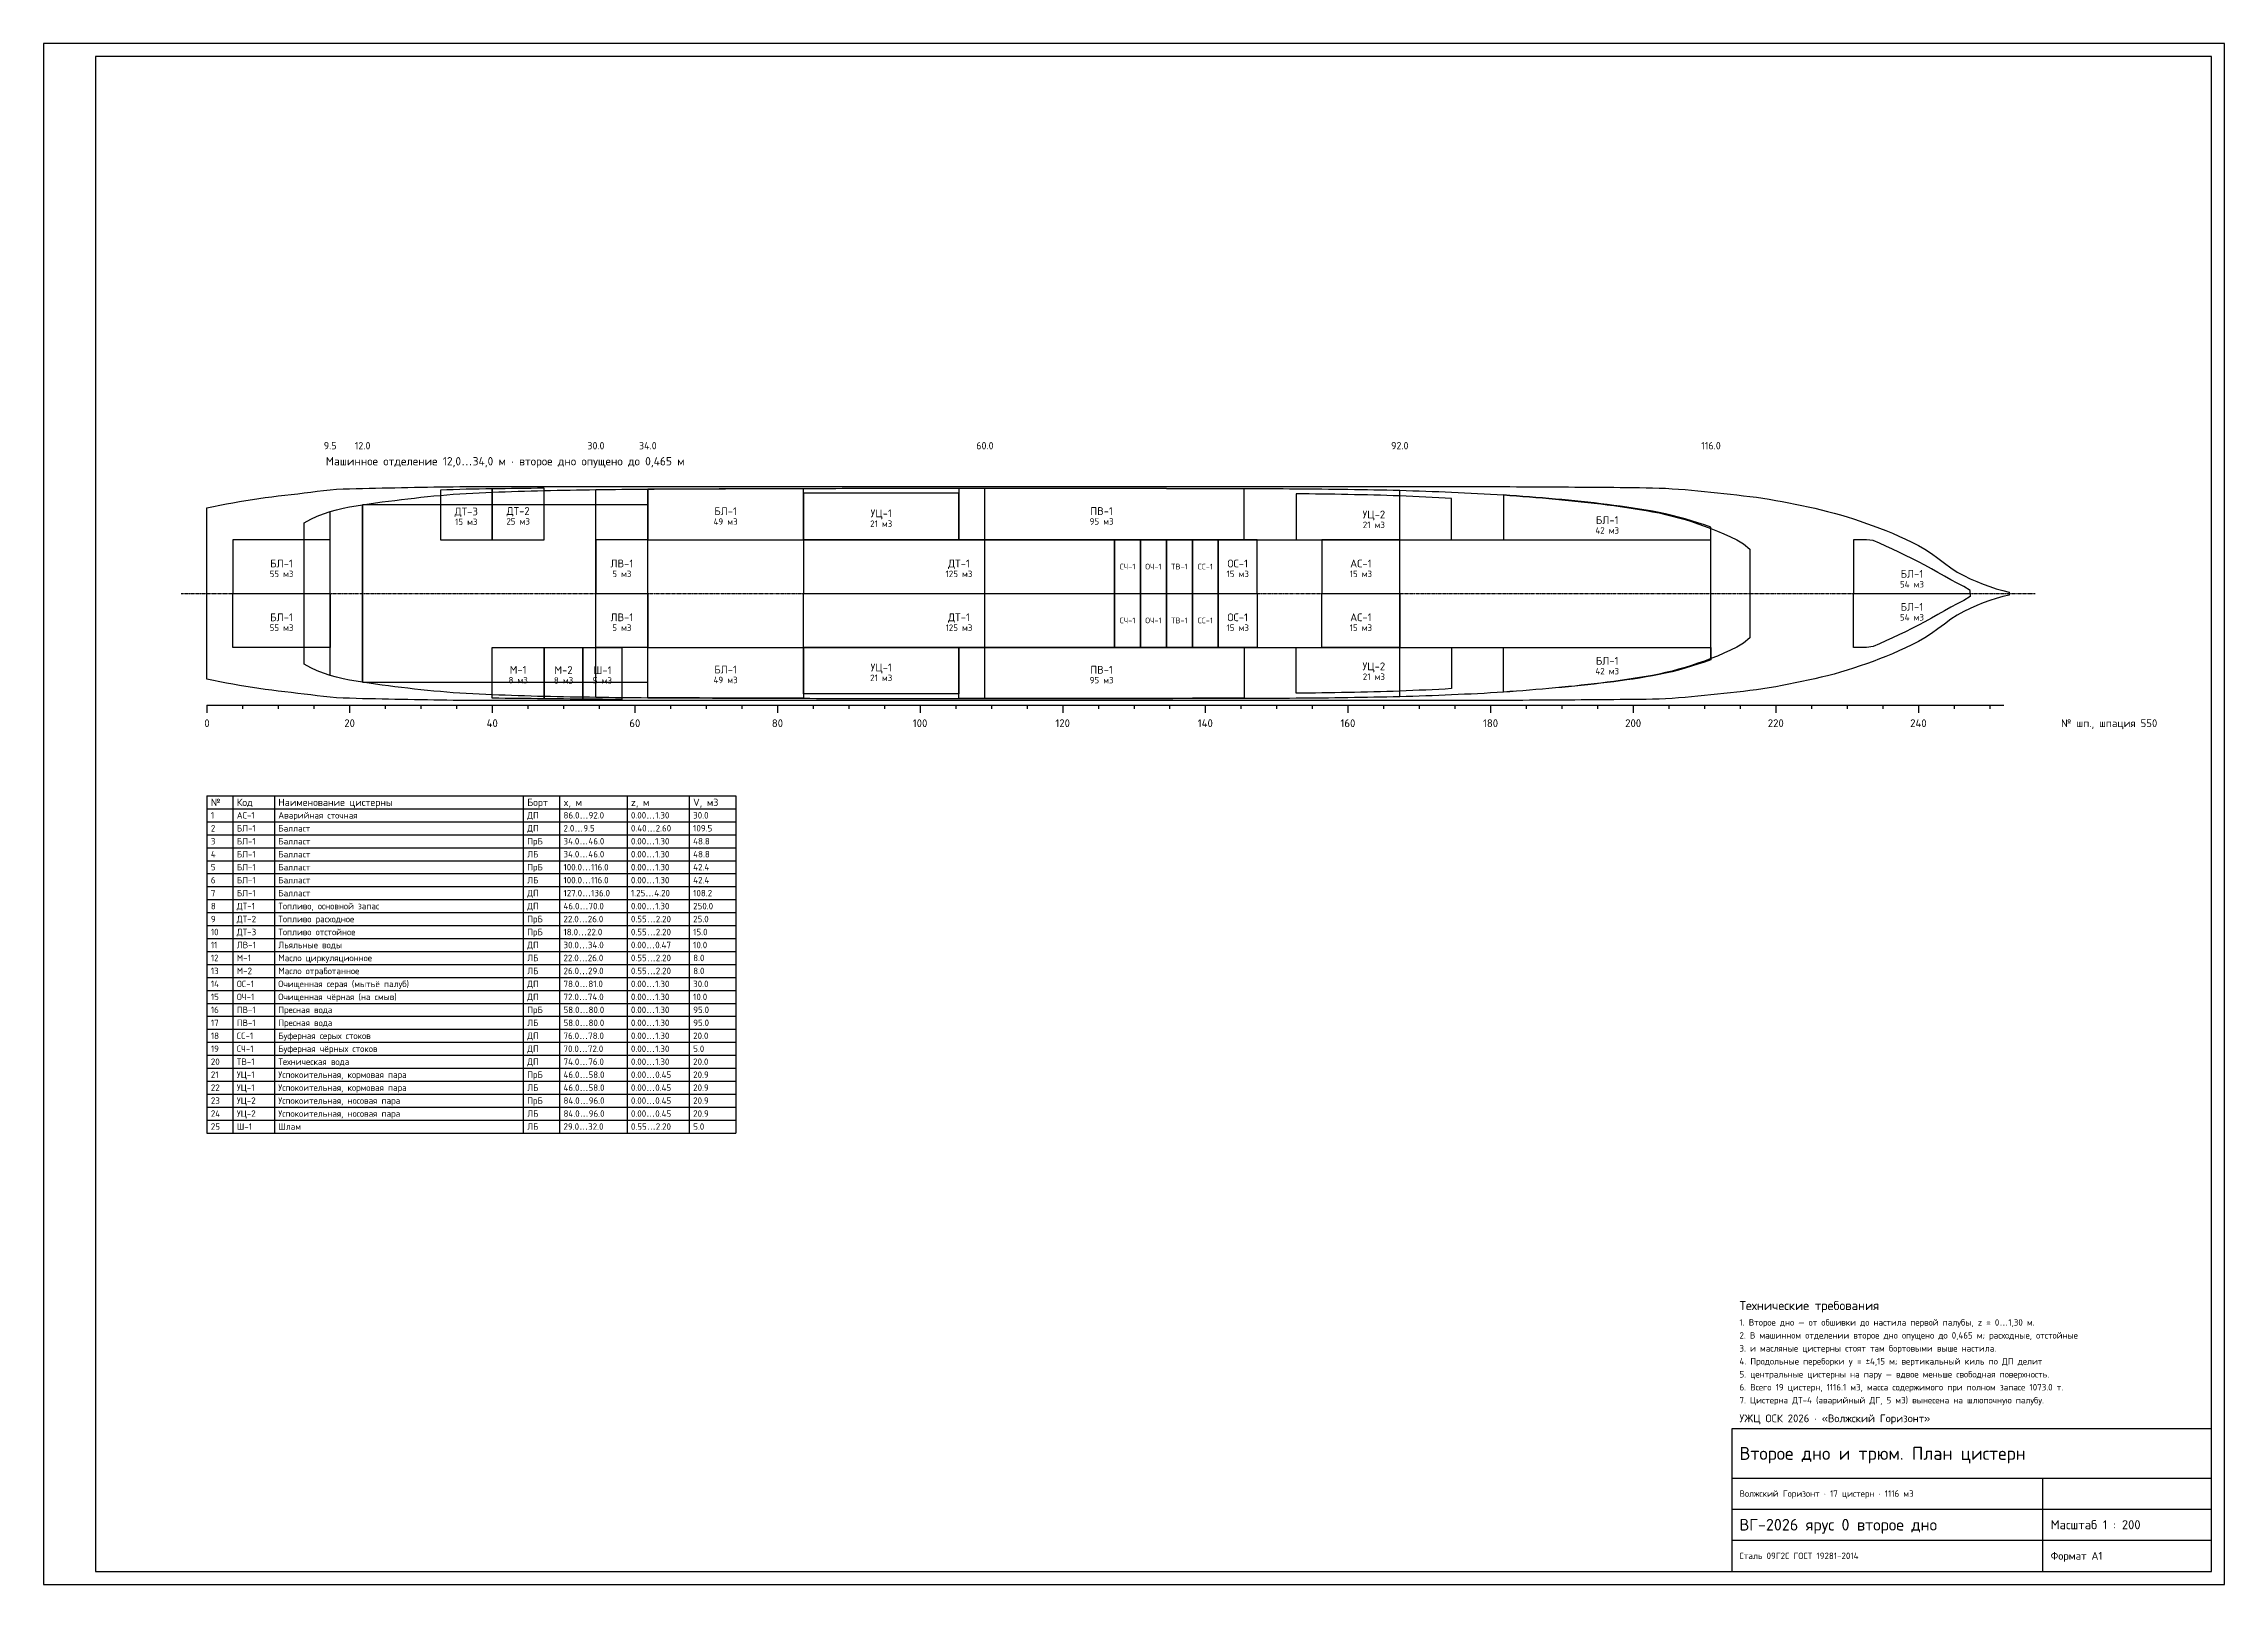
# Model space of a CAD drawing. Header units: millimetres. Extents: x -12600 to 155600, y -76400 to 42400.
import ezdxf
from ezdxf.enums import TextEntityAlignment as Align

# ---------------------------------------------------------------- set-up
doc = ezdxf.new("R2010")
doc.units = ezdxf.units.MM
doc.linetypes.add('CENTER', pattern=[5.08, 3.175, -0.635, 0.635, -0.635])
for name, color, linetype in [('00_РАМКА', 7, 'CONTINUOUS'), ('01_ОБШИВКА', 7, 'CONTINUOUS'), ('02_ПАЛУБЫ', 4, 'CONTINUOUS'), ('03_ПЕРЕБОРКИ', 1, 'CONTINUOUS'), ('04_ЦИСТЕРНЫ', 3, 'CONTINUOUS'), ('05_ОБОРУДОВАНИЕ', 5, 'CONTINUOUS'), ('07_ОСИ', 2, 'CENTER'), ('08_ТЕКСТ', 7, 'CONTINUOUS'), ('09_РАЗМЕРЫ', 6, 'CONTINUOUS')]:
    doc.layers.add(name, color=color, linetype=linetype)
doc.styles.add('ГОСТ', font='ISOCPEUR.TTF')

msp = doc.modelspace()

# ---------------------------------------------------------------- texts
at = {"layer": '03_ПЕРЕБОРКИ', "style": 'ГОСТ'}
for s, p in [('9.5', (9500, 11400)), ('12.0', (12000, 11400)), ('30.0', (30000, 11400)), ('34.0', (34000, 11400)), ('60.0', (60000, 11400)), ('92.0', (92000, 11400)), ('116.0', (116000, 11400))]:
    msp.add_text(s, height=560, dxfattribs=at).set_placement(p, align=Align.MIDDLE_CENTER)
at = {"layer": '04_ЦИСТЕРНЫ', "style": 'ГОСТ'}
for s, height, p in [('ДТ-3', 600, (20000, 6329)), ('15 м3', 500, (20000, 5529)), ('ДТ-2', 600, (24000, 6362)), ('25 м3', 500, (24000, 5562)), ('49 м3', 500, (40000, 5545)), ('БЛ-1', 600, (40000, 6345)), ('21 м3', 500, (52000, 5383)), ('УЦ-1', 600, (52000, 6183)), ('95 м3', 500, (69000, 5559)), ('ПВ-1', 600, (69000, 6359)), ('УЦ-2', 600, (90000, 6094)), ('21 м3', 500, (90000, 5294)), ('42 м3', 500, (108000, 4865)), ('БЛ-1', 600, (108000, 5665)), ('55 м3', 500, (5750, 1515)), ('БЛ-1', 600, (5750, 2315)), ('ЛВ-1', 600, (32000, 2315)), ('5 м3', 500, (32000, 1515)), ('125 м3', 500, (58000, 1515)), ('ДТ-1', 600, (58000, 2315)), ('СЧ-1', 440, (71000, 2075)), ('ОЧ-1', 440, (73000, 2075)), ('ТВ-1', 440, (75000, 2075)), ('СС-1', 440, (77000, 2075)), ('15 м3', 500, (79500, 1515)), ('ОС-1', 600, (79500, 2315)), ('15 м3', 500, (89000, 1515)), ('АС-1', 600, (89000, 2315)), ('БЛ-1', 600, (131500, 1514)), ('54 м3', 500, (131500, 714)), ('БЛ-1', 600, (5750, -1835)), ('ЛВ-1', 600, (32000, -1835)), ('ДТ-1', 600, (58000, -1835)), ('ОС-1', 600, (79500, -1835)), ('АС-1', 600, (89000, -1835)), ('54 м3', 500, (131500, -1834)), ('БЛ-1', 600, (131500, -1034)), ('55 м3', 500, (5750, -2635)), ('5 м3', 500, (32000, -2635)), ('125 м3', 500, (58000, -2635)), ('СЧ-1', 440, (71000, -2075)), ('ОЧ-1', 440, (73000, -2075)), ('ТВ-1', 440, (75000, -2075)), ('СС-1', 440, (77000, -2075)), ('15 м3', 500, (79500, -2635)), ('15 м3', 500, (89000, -2635)), ('БЛ-1', 600, (108000, -5185)), ('8 м3', 500, (24000, -6682)), ('М-1', 600, (24000, -5882)), ('8 м3', 500, (27500, -6700)), ('М-2', 600, (27500, -5900)), ('5 м3', 500, (30500, -6713)), ('Ш-1', 600, (30500, -5913)), ('49 м3', 500, (40000, -6665)), ('БЛ-1', 600, (40000, -5865)), ('21 м3', 500, (52000, -6503)), ('УЦ-1', 600, (52000, -5703)), ('95 м3', 500, (69000, -6679)), ('ПВ-1', 600, (69000, -5879)), ('УЦ-2', 600, (90000, -5614)), ('21 м3', 500, (90000, -6414)), ('42 м3', 500, (108000, -5985))]:
    msp.add_text(s, height=height, dxfattribs=at).set_placement(p, align=Align.MIDDLE_CENTER)
at = {"layer": '05_ОБОРУДОВАНИЕ', "style": 'ГОСТ'}
msp.add_text('Машинное отделение 12,0…34,0 м · второе дно опущено до 0,465 м', height=640, dxfattribs=at).set_placement((23000, 10200), align=Align.MIDDLE_CENTER)
at = {"layer": '08_ТЕКСТ', "style": 'ГОСТ'}
for s, height, p in [('№', 560, (300, -16100)), ('Код', 560, (2300, -16100)), ('Наименование цистерны', 560, (5500, -16100)), ('Борт', 560, (24700, -16100)), ('x, м', 560, (27500, -16100)), ('z, м', 560, (32700, -16100)), ('V, м3', 560, (37500, -16100)), ('1', 500, (300, -17100)), ('2', 500, (300, -18100)), ('АС-1', 500, (2300, -17100)), ('БЛ-1', 500, (2300, -18100)), ('Аварийная сточная', 500, (5500, -17100)), ('Балласт', 500, (5500, -18100)), ('ДП', 500, (24700, -17100)), ('ДП', 500, (24700, -18100)), ('2.0…9.5', 500, (27500, -18100)), ('86.0…92.0', 500, (27500, -17100)), ('0.00…1.30', 500, (32700, -17100)), ('0.40…2.60', 500, (32700, -18100)), ('109.5', 500, (37500, -18100)), ('30.0', 500, (37500, -17100)), ('3', 500, (300, -19100)), ('4', 500, (300, -20100)), ('БЛ-1', 500, (2300, -19100)), ('БЛ-1', 500, (2300, -20100)), ('Балласт', 500, (5500, -19100)), ('Балласт', 500, (5500, -20100)), ('ЛБ', 500, (24700, -20100)), ('ПрБ', 500, (24700, -19100)), ('34.0…46.0', 500, (27500, -19100)), ('34.0…46.0', 500, (27500, -20100)), ('0.00…1.30', 500, (32700, -19100)), ('0.00…1.30', 500, (32700, -20100)), ('48.8', 500, (37500, -19100)), ('48.8', 500, (37500, -20100)), ('5', 500, (300, -21100)), ('6', 500, (300, -22100)), ('БЛ-1', 500, (2300, -21100)), ('БЛ-1', 500, (2300, -22100)), ('Балласт', 500, (5500, -21100)), ('Балласт', 500, (5500, -22100)), ('ЛБ', 500, (24700, -22100)), ('ПрБ', 500, (24700, -21100)), ('100.0…116.0', 500, (27500, -21100)), ('100.0…116.0', 500, (27500, -22100)), ('0.00…1.30', 500, (32700, -21100)), ('0.00…1.30', 500, (32700, -22100)), ('42.4', 500, (37500, -21100)), ('42.4', 500, (37500, -22100)), ('7', 500, (300, -23100)), ('БЛ-1', 500, (2300, -23100)), ('Балласт', 500, (5500, -23100)), ('ДП', 500, (24700, -23100)), ('127.0…136.0', 500, (27500, -23100)), ('1.25…4.20', 500, (32700, -23100)), ('108.2', 500, (37500, -23100)), ('9', 500, (300, -25100)), ('8', 500, (300, -24100)), ('ДТ-1', 500, (2300, -24100)), ('ДТ-2', 500, (2300, -25100)), ('Топливо, основной запас', 500, (5500, -24100)), ('Топливо расходное', 500, (5500, -25100)), ('ДП', 500, (24700, -24100)), ('ПрБ', 500, (24700, -25100)), ('46.0…70.0', 500, (27500, -24100)), ('22.0…26.0', 500, (27500, -25100)), ('0.00…1.30', 500, (32700, -24100)), ('0.55…2.20', 500, (32700, -25100)), ('250.0', 500, (37500, -24100)), ('25.0', 500, (37500, -25100)), ('10', 500, (300, -26100)), ('11', 500, (300, -27100)), ('ДТ-3', 500, (2300, -26100)), ('ЛВ-1', 500, (2300, -27100)), ('Льяльные воды', 500, (5500, -27100)), ('Топливо отстойное', 500, (5500, -26100)), ('ДП', 500, (24700, -27100)), ('ПрБ', 500, (24700, -26100)), ('18.0…22.0', 500, (27500, -26100)), ('30.0…34.0', 500, (27500, -27100)), ('0.55…2.20', 500, (32700, -26100)), ('0.00…0.47', 500, (32700, -27100)), ('15.0', 500, (37500, -26100)), ('10.0', 500, (37500, -27100)), ('12', 500, (300, -28100)), ('М-1', 500, (2300, -28100)), ('Масло циркуляционное', 500, (5500, -28100)), ('ЛБ', 500, (24700, -28100)), ('22.0…26.0', 500, (27500, -28100)), ('0.55…2.20', 500, (32700, -28100)), ('8.0', 500, (37500, -28100)), ('13', 500, (300, -29100)), ('14', 500, (300, -30100)), ('ОС-1', 500, (2300, -30100)), ('М-2', 500, (2300, -29100)), ('Очищенная серая (мытьё палуб)', 500, (5500, -30100)), ('Масло отработанное', 500, (5500, -29100)), ('ДП', 500, (24700, -30100)), ('ЛБ', 500, (24700, -29100)), ('26.0…29.0', 500, (27500, -29100)), ('78.0…81.0', 500, (27500, -30100)), ('0.55…2.20', 500, (32700, -29100)), ('0.00…1.30', 500, (32700, -30100)), ('30.0', 500, (37500, -30100)), ('8.0', 500, (37500, -29100)), ('15', 500, (300, -31100)), ('16', 500, (300, -32100)), ('ОЧ-1', 500, (2300, -31100)), ('ПВ-1', 500, (2300, -32100)), ('Очищенная чёрная (на смыв)', 500, (5500, -31100)), ('Пресная вода', 500, (5500, -32100)), ('ДП', 500, (24700, -31100)), ('ПрБ', 500, (24700, -32100)), ('72.0…74.0', 500, (27500, -31100)), ('58.0…80.0', 500, (27500, -32100)), ('0.00…1.30', 500, (32700, -31100)), ('0.00…1.30', 500, (32700, -32100)), ('10.0', 500, (37500, -31100)), ('95.0', 500, (37500, -32100)), ('17', 500, (300, -33100)), ('ПВ-1', 500, (2300, -33100)), ('Пресная вода', 500, (5500, -33100)), ('ЛБ', 500, (24700, -33100)), ('58.0…80.0', 500, (27500, -33100)), ('0.00…1.30', 500, (32700, -33100)), ('95.0', 500, (37500, -33100)), ('18', 500, (300, -34100)), ('19', 500, (300, -35100)), ('СС-1', 500, (2300, -34100)), ('СЧ-1', 500, (2300, -35100)), ('Буферная серых стоков', 500, (5500, -34100)), ('Буферная чёрных стоков', 500, (5500, -35100)), ('ДП', 500, (24700, -34100)), ('ДП', 500, (24700, -35100)), ('76.0…78.0', 500, (27500, -34100)), ('70.0…72.0', 500, (27500, -35100)), ('0.00…1.30', 500, (32700, -34100)), ('0.00…1.30', 500, (32700, -35100)), ('20.0', 500, (37500, -34100)), ('5.0', 500, (37500, -35100)), ('20', 500, (300, -36100)), ('21', 500, (300, -37100)), ('ТВ-1', 500, (2300, -36100)), ('УЦ-1', 500, (2300, -37100)), ('Техническая вода', 500, (5500, -36100)), ('Успокоительная, кормовая пара', 500, (5500, -37100)), ('ДП', 500, (24700, -36100)), ('ПрБ', 500, (24700, -37100)), ('74.0…76.0', 500, (27500, -36100)), ('46.0…58.0', 500, (27500, -37100)), ('0.00…1.30', 500, (32700, -36100)), ('0.00…0.45', 500, (32700, -37100)), ('20.0', 500, (37500, -36100)), ('20.9', 500, (37500, -37100)), ('22', 500, (300, -38100)), ('УЦ-1', 500, (2300, -38100)), ('Успокоительная, кормовая пара', 500, (5500, -38100)), ('ЛБ', 500, (24700, -38100)), ('46.0…58.0', 500, (27500, -38100)), ('0.00…0.45', 500, (32700, -38100)), ('20.9', 500, (37500, -38100)), ('23', 500, (300, -39100)), ('24', 500, (300, -40100)), ('УЦ-2', 500, (2300, -39100)), ('УЦ-2', 500, (2300, -40100)), ('Успокоительная, носовая пара', 500, (5500, -39100)), ('Успокоительная, носовая пара', 500, (5500, -40100)), ('ЛБ', 500, (24700, -40100)), ('ПрБ', 500, (24700, -39100)), ('84.0…96.0', 500, (27500, -39100)), ('84.0…96.0', 500, (27500, -40100)), ('0.00…0.45', 500, (32700, -39100)), ('0.00…0.45', 500, (32700, -40100)), ('20.9', 500, (37500, -39100)), ('20.9', 500, (37500, -40100)), ('25', 500, (300, -41100)), ('Ш-1', 500, (2300, -41100)), ('Шлам', 500, (5500, -41100)), ('ЛБ', 500, (24700, -41100)), ('29.0…32.0', 500, (27500, -41100)), ('0.55…2.20', 500, (32700, -41100)), ('5.0', 500, (37500, -41100)), ('Технические требования', 700, (118200, -54900)), ('1. Второе дно — от обшивки до настила первой палубы, z = 0…1,30 м.', 500, (118200, -56200)), ('2. В машинном отделении второе дно опущено до 0,465 м; расходные, отстойные', 500, (118200, -57200)), ('3. и масляные цистерны стоят там бортовыми выше настила.', 500, (118200, -58200)), ('4. Продольные переборки y = ±4,15 м; вертикальный киль по ДП делит', 500, (118200, -59200)), ('5. центральные цистерны на пару — вдвое меньше свободная поверхность.', 500, (118200, -60200)), ('7. Цистерна ДТ-4 (аварийный ДГ, 5 м3) вынесена на шлюпочную палубу.', 500, (118200, -62200)), ('6. Всего 19 цистерн, 1116.1 м3, масса содержимого при полном запасе 1073.0 т.', 500, (118200, -61200)), ('УЖЦ ОСК 2026 · «Волжский Горизонт»', 600, (118200, -63600)), ('Второе дно и трюм. План цистерн', 1000, (118200, -66300)), ('Волжский Горизонт · 17 цистерн · 1116 м3', 500, (118200, -69400)), ('ВГ-2026 ярус 0 второе дно', 900, (118200, -71800)), ('Масштаб 1 : 200', 700, (142200, -71800)), ('Сталь 09Г2С ГОСТ 19281-2014', 500, (118200, -74200)), ('Формат A1', 600, (142200, -74200))]:
    msp.add_text(s, height=height, dxfattribs=at).set_placement(p, align=Align.MIDDLE_LEFT)
at = {"layer": '09_РАЗМЕРЫ', "style": 'ГОСТ'}
for s, p in [('0', (0, -10000)), ('20', (11000, -10000)), ('40', (22000, -10000)), ('60', (33000, -10000)), ('80', (44000, -10000)), ('100', (55000, -10000)), ('120', (66000, -10000)), ('140', (77000, -10000)), ('160', (88000, -10000)), ('180', (99000, -10000)), ('200', (110000, -10000)), ('220', (121000, -10000)), ('240', (132000, -10000))]:
    msp.add_text(s, height=600, dxfattribs=at).set_placement(p, align=Align.MIDDLE_CENTER)
msp.add_text('№ шп., шпация 550', height=600, dxfattribs=at).set_placement((143000, -10000), align=Align.MIDDLE_LEFT)

# ---------------------------------------------------------------- linework, layer by layer
at = {"layer": '00_РАМКА'}
for p, q in [((0, -15600), (40800, -15600)), ((0, -15600), (0, -41600)), ((0, -16600), (40800, -16600)), ((2000, -15600), (2000, -41600)), ((5200, -15600), (5200, -41600)), ((24400, -15600), (24400, -41600)), ((27200, -15600), (27200, -41600)), ((32400, -15600), (32400, -41600)), ((37200, -15600), (37200, -41600)), ((40800, -15600), (40800, -41600)), ((0, -17600), (40800, -17600)), ((0, -18600), (40800, -18600)), ((0, -19600), (40800, -19600)), ((0, -20600), (40800, -20600)), ((0, -21600), (40800, -21600)), ((0, -22600), (40800, -22600)), ((0, -23600), (40800, -23600)), ((0, -24600), (40800, -24600)), ((0, -25600), (40800, -25600)), ((0, -26600), (40800, -26600)), ((0, -27600), (40800, -27600)), ((0, -28600), (40800, -28600)), ((0, -29600), (40800, -29600)), ((0, -30600), (40800, -30600)), ((0, -31600), (40800, -31600)), ((0, -32600), (40800, -32600)), ((0, -33600), (40800, -33600)), ((0, -34600), (40800, -34600)), ((0, -35600), (40800, -35600)), ((0, -36600), (40800, -36600)), ((0, -37600), (40800, -37600)), ((0, -38600), (40800, -38600)), ((0, -39600), (40800, -39600)), ((0, -40600), (40800, -40600)), ((0, -41600), (40800, -41600)), ((117600, -68200), (154600, -68200)), ((141600, -75400), (141600, -68200)), ((117600, -70600), (154600, -70600)), ((117600, -73000), (154600, -73000))]:
    msp.add_line(p, q, dxfattribs=at)
for points in [[(-12600, -76400), (155600, -76400), (155600, 42400), (-12600, 42400)], [(-8600, -75400), (154600, -75400), (154600, 41400), (-8600, 41400)], [(117600, -75400), (154600, -75400), (154600, -64400), (117600, -64400)]]:
    msp.add_lwpolyline(points, close=True, dxfattribs=at)
at = {"layer": '01_ОБШИВКА'}
msp.add_lwpolyline([(7500, 5451), (8000, 5733), (8500, 5957), (9000, 6149), (9500, 6315), (10000, 6457), (10500, 6575), (11000, 6675), (11500, 6765), (12000, 6847), (12500, 6923), (13000, 6993), (13500, 7060), (14000, 7123), (14500, 7185), (15000, 7246), (15500, 7306), (16000, 7363), (16500, 7419), (17000, 7471), (17500, 7521), (18000, 7567), (18500, 7610), (19000, 7649), (19500, 7685), (20000, 7717), (20500, 7744), (21000, 7767), (21500, 7789), (22000, 7810), (22500, 7830), (23000, 7848), (23500, 7866), (24000, 7883), (24500, 7899), (25000, 7914), (25500, 7928), (26000, 7940), (26500, 7952), (27000, 7963), (27500, 7972), (28000, 7981), (28500, 7989), (29000, 7996), (29500, 8004), (30000, 8011), (30500, 8018), (31000, 8025), (31500, 8031), (32000, 8037), (32500, 8042), (33000, 8047), (33500, 8051), (34000, 8056), (34500, 8059), (35000, 8062), (35500, 8065), (36000, 8068), (36500, 8071), (37000, 8073), (37500, 8075), (38000, 8078), (38500, 8080), (39000, 8082), (39500, 8083), (40000, 8085), (40500, 8087), (41000, 8089), (41500, 8090), (42000, 8092), (42500, 8093), (43000, 8095), (43500, 8097), (44000, 8099), (44500, 8100), (45000, 8102), (45500, 8104), (46000, 8105), (46500, 8107), (47000, 8108), (47500, 8109), (48000, 8110), (48500, 8110), (49000, 8111), (49500, 8111), (50000, 8111), (50500, 8111), (51000, 8111), (51500, 8112), (52000, 8112), (52500, 8112), (53000, 8112), (53500, 8112), (54000, 8112), (54500, 8112), (55000, 8113), (55500, 8113), (56000, 8113), (56500, 8113), (57000, 8113), (57500, 8113), (58000, 8114), (58500, 8114), (59000, 8114), (59500, 8114), (60000, 8114), (60500, 8114), (61000, 8115), (61500, 8115), (62000, 8115), (62500, 8115), (63000, 8115), (63500, 8116), (64000, 8116), (64500, 8116), (65000, 8116), (65500, 8117), (66000, 8117), (66500, 8117), (67000, 8117), (67500, 8118), (68000, 8118), (68500, 8118), (69000, 8118), (69500, 8118), (70000, 8118), (70500, 8117), (71000, 8117), (71500, 8116), (72000, 8115), (72500, 8114), (73000, 8113), (73500, 8111), (74000, 8110), (74500, 8108), (75000, 8107), (75500, 8106), (76000, 8104), (76500, 8103), (77000, 8102), (77500, 8101), (78000, 8100), (78500, 8099), (79000, 8098), (79500, 8097), (80000, 8096), (80500, 8094), (81000, 8093), (81500, 8091), (82000, 8090), (82500, 8088), (83000, 8086), (83500, 8083), (84000, 8081), (84500, 8077), (85000, 8073), (85500, 8068), (86000, 8063), (86500, 8057), (87000, 8051), (87500, 8044), (88000, 8036), (88500, 8028), (89000, 8020), (89500, 8012), (90000, 8003), (90500, 7994), (91000, 7984), (91500, 7972), (92000, 7959), (92500, 7945), (93000, 7930), (93500, 7913), (94000, 7896), (94500, 7877), (95000, 7858), (95500, 7838), (96000, 7817), (96500, 7795), (97000, 7773), (97500, 7750), (98000, 7725), (98500, 7698), (99000, 7668), (99500, 7637), (100000, 7603), (100500, 7568), (101000, 7530), (101500, 7491), (102000, 7451), (102500, 7409), (103000, 7366), (103500, 7322), (104000, 7276), (104500, 7230), (105000, 7181), (105500, 7131), (106000, 7078), (106500, 7023), (107000, 6966), (107500, 6906), (108000, 6843), (108500, 6777), (109000, 6709), (109500, 6637), (110000, 6561), (110500, 6482), (111000, 6399), (111500, 6311), (112000, 6211), (112500, 6099), (113000, 5977), (113500, 5843), (114000, 5699), (114500, 5544), (115000, 5379), (115500, 5204), (116000, 5017), (116500, 4819), (117000, 4607), (117500, 4378), (118000, 4127), (118500, 3834), (119000, 3420), (119000, -3420), (118500, -3834), (118000, -4127), (117500, -4378), (117000, -4607), (116500, -4819), (116000, -5017), (115500, -5204), (115000, -5379), (114500, -5544), (114000, -5699), (113500, -5843), (113000, -5977), (112500, -6099), (112000, -6211), (111500, -6311), (111000, -6399), (110500, -6482), (110000, -6561), (109500, -6637), (109000, -6709), (108500, -6777), (108000, -6843), (107500, -6906), (107000, -6966), (106500, -7023), (106000, -7078), (105500, -7131), (105000, -7181), (104500, -7230), (104000, -7276), (103500, -7322), (103000, -7366), (102500, -7409), (102000, -7451), (101500, -7491), (101000, -7530), (100500, -7568), (100000, -7603), (99500, -7637), (99000, -7668), (98500, -7698), (98000, -7725), (97500, -7750), (97000, -7773), (96500, -7795), (96000, -7817), (95500, -7838), (95000, -7858), (94500, -7877), (94000, -7896), (93500, -7913), (93000, -7930), (92500, -7945), (92000, -7959), (91500, -7972), (91000, -7984), (90500, -7994), (90000, -8003), (89500, -8012), (89000, -8020), (88500, -8028), (88000, -8036), (87500, -8044), (87000, -8051), (86500, -8057), (86000, -8063), (85500, -8068), (85000, -8073), (84500, -8077), (84000, -8081), (83500, -8083), (83000, -8086), (82500, -8088), (82000, -8090), (81500, -8091), (81000, -8093), (80500, -8094), (80000, -8096), (79500, -8097), (79000, -8098), (78500, -8099), (78000, -8100), (77500, -8101), (77000, -8102), (76500, -8103), (76000, -8104), (75500, -8106), (75000, -8107), (74500, -8108), (74000, -8110), (73500, -8111), (73000, -8113), (72500, -8114), (72000, -8115), (71500, -8116), (71000, -8117), (70500, -8117), (70000, -8118), (69500, -8118), (69000, -8118), (68500, -8118), (68000, -8118), (67500, -8118), (67000, -8117), (66500, -8117), (66000, -8117), (65500, -8117), (65000, -8116), (64500, -8116), (64000, -8116), (63500, -8116), (63000, -8115), (62500, -8115), (62000, -8115), (61500, -8115), (61000, -8115), (60500, -8114), (60000, -8114), (59500, -8114), (59000, -8114), (58500, -8114), (58000, -8114), (57500, -8113), (57000, -8113), (56500, -8113), (56000, -8113), (55500, -8113), (55000, -8113), (54500, -8112), (54000, -8112), (53500, -8112), (53000, -8112), (52500, -8112), (52000, -8112), (51500, -8112), (51000, -8111), (50500, -8111), (50000, -8111), (49500, -8111), (49000, -8111), (48500, -8110), (48000, -8110), (47500, -8109), (47000, -8108), (46500, -8107), (46000, -8105), (45500, -8104), (45000, -8102), (44500, -8100), (44000, -8099), (43500, -8097), (43000, -8095), (42500, -8093), (42000, -8092), (41500, -8090), (41000, -8089), (40500, -8087), (40000, -8085), (39500, -8083), (39000, -8082), (38500, -8080), (38000, -8078), (37500, -8075), (37000, -8073), (36500, -8071), (36000, -8068), (35500, -8065), (35000, -8062), (34500, -8059), (34000, -8056), (33500, -8051), (33000, -8047), (32500, -8042), (32000, -8037), (31500, -8031), (31000, -8025), (30500, -8018), (30000, -8011), (29500, -8004), (29000, -7996), (28500, -7989), (28000, -7981), (27500, -7972), (27000, -7963), (26500, -7952), (26000, -7940), (25500, -7928), (25000, -7914), (24500, -7899), (24000, -7883), (23500, -7866), (23000, -7848), (22500, -7830), (22000, -7810), (21500, -7789), (21000, -7767), (20500, -7744), (20000, -7717), (19500, -7685), (19000, -7649), (18500, -7610), (18000, -7567), (17500, -7521), (17000, -7471), (16500, -7419), (16000, -7363), (15500, -7306), (15000, -7246), (14500, -7185), (14000, -7123), (13500, -7060), (13000, -6993), (12500, -6923), (12000, -6847), (11500, -6765), (11000, -6675), (10500, -6575), (10000, -6457), (9500, -6315), (9000, -6149), (8500, -5957), (8000, -5733), (7500, -5451)], close=True, dxfattribs=at)
at = {"layer": '02_ПАЛУБЫ'}
msp.add_lwpolyline([(0, 6598), (500, 6705), (1000, 6808), (1500, 6907), (2000, 7001), (2500, 7091), (3000, 7175), (3500, 7254), (4000, 7327), (4500, 7395), (5000, 7460), (5500, 7522), (6000, 7582), (6500, 7640), (7000, 7698), (7500, 7759), (8000, 7823), (8500, 7886), (9000, 7945), (9500, 7996), (10000, 8037), (10500, 8063), (11000, 8081), (11500, 8096), (12000, 8109), (12500, 8120), (13000, 8130), (13500, 8140), (14000, 8149), (14500, 8159), (15000, 8169), (15500, 8179), (16000, 8189), (16500, 8199), (17000, 8208), (17500, 8217), (18000, 8225), (18500, 8232), (19000, 8238), (19500, 8243), (20000, 8247), (20500, 8249), (21000, 8249), (21500, 8250), (22000, 8250), (22500, 8250), (23000, 8250), (23500, 8250), (24000, 8250), (24500, 8250), (25000, 8250), (25500, 8250), (26000, 8250), (26500, 8250), (27000, 8250), (27500, 8250), (28000, 8250), (28500, 8250), (29000, 8250), (29500, 8250), (30000, 8250), (30500, 8250), (31000, 8250), (31500, 8250), (32000, 8250), (32500, 8250), (33000, 8250), (33500, 8250), (34000, 8250), (34500, 8250), (35000, 8250), (35500, 8250), (36000, 8250), (36500, 8250), (37000, 8250), (37500, 8250), (38000, 8250), (38500, 8250), (39000, 8250), (39500, 8250), (40000, 8250), (40500, 8250), (41000, 8250), (41500, 8250), (42000, 8250), (42500, 8250), (43000, 8250), (43500, 8250), (44000, 8250), (44500, 8250), (45000, 8250), (45500, 8250), (46000, 8250), (46500, 8250), (47000, 8250), (47500, 8250), (48000, 8250), (48500, 8250), (49000, 8250), (49500, 8250), (50000, 8250), (50500, 8250), (51000, 8250), (51500, 8250), (52000, 8250), (52500, 8250), (53000, 8250), (53500, 8250), (54000, 8250), (54500, 8250), (55000, 8250), (55500, 8250), (56000, 8250), (56500, 8250), (57000, 8250), (57500, 8250), (58000, 8250), (58500, 8250), (59000, 8250), (59500, 8250), (60000, 8250), (60500, 8250), (61000, 8250), (61500, 8250), (62000, 8250), (62500, 8250), (63000, 8250), (63500, 8250), (64000, 8250), (64500, 8250), (65000, 8250), (65500, 8250), (66000, 8250), (66500, 8250), (67000, 8250), (67500, 8250), (68000, 8250), (68500, 8250), (69000, 8250), (69500, 8250), (70000, 8250), (70500, 8250), (71000, 8250), (71500, 8250), (72000, 8250), (72500, 8250), (73000, 8250), (73500, 8250), (74000, 8250), (74500, 8250), (75000, 8250), (75500, 8250), (76000, 8250), (76500, 8250), (77000, 8250), (77500, 8250), (78000, 8250), (78500, 8250), (79000, 8250), (79500, 8250), (80000, 8250), (80500, 8250), (81000, 8250), (81500, 8250), (82000, 8250), (82500, 8250), (83000, 8250), (83500, 8250), (84000, 8250), (84500, 8250), (85000, 8250), (85500, 8250), (86000, 8250), (86500, 8250), (87000, 8250), (87500, 8250), (88000, 8250), (88500, 8250), (89000, 8250), (89500, 8250), (90000, 8250), (90500, 8250), (91000, 8250), (91500, 8250), (92000, 8250), (92500, 8250), (93000, 8250), (93500, 8250), (94000, 8250), (94500, 8250), (95000, 8250), (95500, 8250), (96000, 8250), (96500, 8250), (97000, 8250), (97500, 8250), (98000, 8249), (98500, 8248), (99000, 8247), (99500, 8245), (100000, 8243), (100500, 8241), (101000, 8238), (101500, 8236), (102000, 8233), (102500, 8230), (103000, 8227), (103500, 8224), (104000, 8221), (104500, 8218), (105000, 8215), (105500, 8212), (106000, 8209), (106500, 8205), (107000, 8202), (107500, 8198), (108000, 8194), (108500, 8189), (109000, 8184), (109500, 8179), (110000, 8173), (110500, 8166), (111000, 8159), (111500, 8149), (112000, 8133), (112500, 8111), (113000, 8083), (113500, 8050), (114000, 8012), (114500, 7969), (115000, 7923), (115500, 7874), (116000, 7823), (116500, 7769), (117000, 7714), (117500, 7658), (118000, 7602), (118500, 7545), (119000, 7484), (119500, 7417), (120000, 7345), (120500, 7267), (121000, 7183), (121500, 7094), (122000, 6999), (122500, 6899), (123000, 6795), (123500, 6685), (124000, 6572), (124500, 6455), (125000, 6334), (125500, 6206), (126000, 6066), (126500, 5916), (127000, 5756), (127500, 5587), (128000, 5412), (128500, 5232), (129000, 5045), (129500, 4849), (130000, 4643), (130500, 4427), (131000, 4199), (131500, 3959), (132000, 3707), (132500, 3424), (133000, 3091), (133500, 2724), (134000, 2350), (134500, 1987), (135000, 1657), (135500, 1379), (136000, 1144), (136500, 924), (137000, 721), (137500, 537), (138000, 374), (138500, 233), (139000, 117), (139000, -117), (138500, -233), (138000, -374), (137500, -537), (137000, -721), (136500, -924), (136000, -1144), (135500, -1379), (135000, -1657), (134500, -1987), (134000, -2350), (133500, -2724), (133000, -3091), (132500, -3424), (132000, -3707), (131500, -3959), (131000, -4199), (130500, -4427), (130000, -4643), (129500, -4849), (129000, -5045), (128500, -5232), (128000, -5412), (127500, -5587), (127000, -5756), (126500, -5916), (126000, -6066), (125500, -6206), (125000, -6334), (124500, -6455), (124000, -6572), (123500, -6685), (123000, -6795), (122500, -6899), (122000, -6999), (121500, -7094), (121000, -7183), (120500, -7267), (120000, -7345), (119500, -7417), (119000, -7484), (118500, -7545), (118000, -7602), (117500, -7658), (117000, -7714), (116500, -7769), (116000, -7823), (115500, -7874), (115000, -7923), (114500, -7969), (114000, -8012), (113500, -8050), (113000, -8083), (112500, -8111), (112000, -8133), (111500, -8149), (111000, -8159), (110500, -8166), (110000, -8173), (109500, -8179), (109000, -8184), (108500, -8189), (108000, -8194), (107500, -8198), (107000, -8202), (106500, -8205), (106000, -8209), (105500, -8212), (105000, -8215), (104500, -8218), (104000, -8221), (103500, -8224), (103000, -8227), (102500, -8230), (102000, -8233), (101500, -8236), (101000, -8238), (100500, -8241), (100000, -8243), (99500, -8245), (99000, -8247), (98500, -8248), (98000, -8249), (97500, -8250), (97000, -8250), (96500, -8250), (96000, -8250), (95500, -8250), (95000, -8250), (94500, -8250), (94000, -8250), (93500, -8250), (93000, -8250), (92500, -8250), (92000, -8250), (91500, -8250), (91000, -8250), (90500, -8250), (90000, -8250), (89500, -8250), (89000, -8250), (88500, -8250), (88000, -8250), (87500, -8250), (87000, -8250), (86500, -8250), (86000, -8250), (85500, -8250), (85000, -8250), (84500, -8250), (84000, -8250), (83500, -8250), (83000, -8250), (82500, -8250), (82000, -8250), (81500, -8250), (81000, -8250), (80500, -8250), (80000, -8250), (79500, -8250), (79000, -8250), (78500, -8250), (78000, -8250), (77500, -8250), (77000, -8250), (76500, -8250), (76000, -8250), (75500, -8250), (75000, -8250), (74500, -8250), (74000, -8250), (73500, -8250), (73000, -8250), (72500, -8250), (72000, -8250), (71500, -8250), (71000, -8250), (70500, -8250), (70000, -8250), (69500, -8250), (69000, -8250), (68500, -8250), (68000, -8250), (67500, -8250), (67000, -8250), (66500, -8250), (66000, -8250), (65500, -8250), (65000, -8250), (64500, -8250), (64000, -8250), (63500, -8250), (63000, -8250), (62500, -8250), (62000, -8250), (61500, -8250), (61000, -8250), (60500, -8250), (60000, -8250), (59500, -8250), (59000, -8250), (58500, -8250), (58000, -8250), (57500, -8250), (57000, -8250), (56500, -8250), (56000, -8250), (55500, -8250), (55000, -8250), (54500, -8250), (54000, -8250), (53500, -8250), (53000, -8250), (52500, -8250), (52000, -8250), (51500, -8250), (51000, -8250), (50500, -8250), (50000, -8250), (49500, -8250), (49000, -8250), (48500, -8250), (48000, -8250), (47500, -8250), (47000, -8250), (46500, -8250), (46000, -8250), (45500, -8250), (45000, -8250), (44500, -8250), (44000, -8250), (43500, -8250), (43000, -8250), (42500, -8250), (42000, -8250), (41500, -8250), (41000, -8250), (40500, -8250), (40000, -8250), (39500, -8250), (39000, -8250), (38500, -8250), (38000, -8250), (37500, -8250), (37000, -8250), (36500, -8250), (36000, -8250), (35500, -8250), (35000, -8250), (34500, -8250), (34000, -8250), (33500, -8250), (33000, -8250), (32500, -8250), (32000, -8250), (31500, -8250), (31000, -8250), (30500, -8250), (30000, -8250), (29500, -8250), (29000, -8250), (28500, -8250), (28000, -8250), (27500, -8250), (27000, -8250), (26500, -8250), (26000, -8250), (25500, -8250), (25000, -8250), (24500, -8250), (24000, -8250), (23500, -8250), (23000, -8250), (22500, -8250), (22000, -8250), (21500, -8250), (21000, -8249), (20500, -8249), (20000, -8247), (19500, -8243), (19000, -8238), (18500, -8232), (18000, -8225), (17500, -8217), (17000, -8208), (16500, -8199), (16000, -8189), (15500, -8179), (15000, -8169), (14500, -8159), (14000, -8149), (13500, -8140), (13000, -8130), (12500, -8120), (12000, -8109), (11500, -8096), (11000, -8081), (10500, -8063), (10000, -8037), (9500, -7996), (9000, -7945), (8500, -7886), (8000, -7823), (7500, -7759), (7000, -7698), (6500, -7640), (6000, -7582), (5500, -7522), (5000, -7460), (4500, -7395), (4000, -7327), (3500, -7254), (3000, -7175), (2500, -7091), (2000, -7001), (1500, -6907), (1000, -6808), (500, -6705), (0, -6598)], close=True, dxfattribs=at)
at = {"layer": '03_ПЕРЕБОРКИ'}
for p, q in [((12000, -6847), (12000, 6847)), ((30000, -8011), (30000, 8011)), ((34000, -8056), (34000, 8056)), ((60000, -8114), (60000, 8114)), ((92000, -7959), (92000, 7959)), ((9500, -6315), (9500, 6315)), ((34000, 4150), (114000, 4150)), ((116000, -5017), (116000, 5017)), ((34000, -4150), (114000, -4150))]:
    msp.add_line(p, q, dxfattribs=at)
at = {"layer": '04_ЦИСТЕРНЫ'}
for points in [[(18000, 4150), (18500, 4150), (19000, 4150), (19500, 4150), (20000, 4150), (20500, 4150), (21000, 4150), (21500, 4150), (22000, 4150), (22000, 8070), (21500, 8062), (21000, 8054), (20500, 8046), (20000, 8035), (19500, 8021), (19000, 8006), (18500, 7988), (18000, 7967)], [(22000, 4150), (22500, 4150), (23000, 4150), (23500, 4150), (24000, 4150), (24500, 4150), (25000, 4150), (25500, 4150), (26000, 4150), (26000, 8117), (25500, 8112), (25000, 8107), (24500, 8101), (24000, 8095), (23500, 8089), (23000, 8083), (22500, 8076), (22000, 8070)], [(34000, 4150), (34500, 4150), (35000, 4150), (35500, 4150), (36000, 4150), (36500, 4150), (37000, 4150), (37500, 4150), (38000, 4150), (38500, 4150), (39000, 4150), (39500, 4150), (40000, 4150), (40500, 4150), (41000, 4150), (41500, 4150), (42000, 4150), (42500, 4150), (43000, 4150), (43500, 4150), (44000, 4150), (44500, 4150), (45000, 4150), (45500, 4150), (46000, 4150), (46000, 8081), (45500, 8080), (45000, 8078), (44500, 8077), (44000, 8075), (43500, 8073), (43000, 8072), (42500, 8070), (42000, 8069), (41500, 8067), (41000, 8066), (40500, 8064), (40000, 8062), (39500, 8061), (39000, 8059), (38500, 8057), (38000, 8055), (37500, 8053), (37000, 8051), (36500, 8048), (36000, 8046), (35500, 8043), (35000, 8040), (34500, 8037), (34000, 8034)], [(46000, 4150), (46500, 4150), (47000, 4150), (47500, 4150), (48000, 4150), (48500, 4150), (49000, 4150), (49500, 4150), (50000, 4150), (50500, 4150), (51000, 4150), (51500, 4150), (52000, 4150), (52500, 4150), (53000, 4150), (53500, 4150), (54000, 4150), (54500, 4150), (55000, 4150), (55500, 4150), (56000, 4150), (56500, 4150), (57000, 4150), (57500, 4150), (58000, 4150), (58000, 7739), (57500, 7739), (57000, 7739), (56500, 7738), (56000, 7738), (55500, 7738), (55000, 7738), (54500, 7737), (54000, 7737), (53500, 7737), (53000, 7737), (52500, 7737), (52000, 7736), (51500, 7736), (51000, 7736), (50500, 7735), (50000, 7735), (49500, 7735), (49000, 7734), (48500, 7734), (48000, 7733), (47500, 7732), (47000, 7730), (46500, 7728), (46000, 7726)], [(58000, 4150), (58500, 4150), (59000, 4150), (59500, 4150), (60000, 4150), (60500, 4150), (61000, 4150), (61500, 4150), (62000, 4150), (62500, 4150), (63000, 4150), (63500, 4150), (64000, 4150), (64500, 4150), (65000, 4150), (65500, 4150), (66000, 4150), (66500, 4150), (67000, 4150), (67500, 4150), (68000, 4150), (68500, 4150), (69000, 4150), (69500, 4150), (70000, 4150), (70500, 4150), (71000, 4150), (71500, 4150), (72000, 4150), (72500, 4150), (73000, 4150), (73500, 4150), (74000, 4150), (74500, 4150), (75000, 4150), (75500, 4150), (76000, 4150), (76500, 4150), (77000, 4150), (77500, 4150), (78000, 4150), (78500, 4150), (79000, 4150), (79500, 4150), (80000, 4150), (80000, 8072), (79500, 8073), (79000, 8074), (78500, 8076), (78000, 8077), (77500, 8078), (77000, 8079), (76500, 8080), (76000, 8081), (75500, 8082), (75000, 8083), (74500, 8084), (74000, 8086), (73500, 8087), (73000, 8088), (72500, 8089), (72000, 8090), (71500, 8091), (71000, 8092), (70500, 8092), (70000, 8093), (69500, 8093), (69000, 8093), (68500, 8093), (68000, 8093), (67500, 8093), (67000, 8092), (66500, 8092), (66000, 8092), (65500, 8092), (65000, 8092), (64500, 8091), (64000, 8091), (63500, 8091), (63000, 8091), (62500, 8090), (62000, 8090), (61500, 8090), (61000, 8090), (60500, 8090), (60000, 8090), (59500, 8089), (59000, 8089), (58500, 8089), (58000, 8089)], [(84000, 4150), (84500, 4150), (85000, 4150), (85500, 4150), (86000, 4150), (86500, 4150), (87000, 4150), (87500, 4150), (88000, 4150), (88500, 4150), (89000, 4150), (89500, 4150), (90000, 4150), (90500, 4150), (91000, 4150), (91500, 4150), (92000, 4150), (92500, 4150), (93000, 4150), (93500, 4150), (94000, 4150), (94500, 4150), (95000, 4150), (95500, 4150), (96000, 4150), (96000, 7334), (95500, 7362), (95000, 7389), (94500, 7415), (94000, 7440), (93500, 7464), (93000, 7486), (92500, 7506), (92000, 7525), (91500, 7543), (91000, 7559), (90500, 7572), (90000, 7585), (89500, 7597), (89000, 7608), (88500, 7619), (88000, 7630), (87500, 7640), (87000, 7649), (86500, 7658), (86000, 7666), (85500, 7673), (85000, 7680), (84500, 7685), (84000, 7690)], [(100000, 4150), (100500, 4150), (101000, 4150), (101500, 4150), (102000, 4150), (102500, 4150), (103000, 4150), (103500, 4150), (104000, 4150), (104500, 4150), (105000, 4150), (105500, 4150), (106000, 4150), (106500, 4150), (107000, 4150), (107500, 4150), (108000, 4150), (108500, 4150), (109000, 4150), (109500, 4150), (110000, 4150), (110500, 4150), (111000, 4150), (111500, 4150), (112000, 4150), (112500, 4150), (113000, 4150), (113500, 4150), (114000, 4150), (114500, 4150), (115000, 4150), (115500, 4150), (116000, 4150), (116000, 5112), (115500, 5288), (115000, 5454), (114500, 5612), (114000, 5759), (113500, 5898), (113000, 6026), (112500, 6145), (112000, 6252), (111500, 6349), (111000, 6434), (110500, 6514), (110000, 6591), (109500, 6663), (109000, 6733), (108500, 6799), (108000, 6863), (107500, 6923), (107000, 6982), (106500, 7037), (106000, 7091), (105500, 7142), (105000, 7190), (104500, 7237), (104000, 7282), (103500, 7326), (103000, 7369), (102500, 7411), (102000, 7452), (101500, 7491), (101000, 7528), (100500, 7564), (100000, 7599)], [(2000, 0), (2500, 0), (3000, 0), (3500, 0), (4000, 0), (4500, 0), (5000, 0), (5500, 0), (6000, 0), (6500, 0), (7000, 0), (7500, 0), (8000, 0), (8500, 0), (9000, 0), (9500, 0), (9500, 4150), (9000, 4150), (8500, 4150), (8000, 4150), (7500, 4150), (7000, 4150), (6500, 4150), (6000, 4150), (5500, 4150), (5000, 4150), (4500, 4150), (4000, 4150), (3500, 4150), (3000, 4150), (2500, 4150), (2000, 4150)], [(30000, 0), (30500, 0), (31000, 0), (31500, 0), (32000, 0), (32500, 0), (33000, 0), (33500, 0), (34000, 0), (34000, 4150), (33500, 4150), (33000, 4150), (32500, 4150), (32000, 4150), (31500, 4150), (31000, 4150), (30500, 4150), (30000, 4150)], [(46000, 0), (46500, 0), (47000, 0), (47500, 0), (48000, 0), (48500, 0), (49000, 0), (49500, 0), (50000, 0), (50500, 0), (51000, 0), (51500, 0), (52000, 0), (52500, 0), (53000, 0), (53500, 0), (54000, 0), (54500, 0), (55000, 0), (55500, 0), (56000, 0), (56500, 0), (57000, 0), (57500, 0), (58000, 0), (58500, 0), (59000, 0), (59500, 0), (60000, 0), (60500, 0), (61000, 0), (61500, 0), (62000, 0), (62500, 0), (63000, 0), (63500, 0), (64000, 0), (64500, 0), (65000, 0), (65500, 0), (66000, 0), (66500, 0), (67000, 0), (67500, 0), (68000, 0), (68500, 0), (69000, 0), (69500, 0), (70000, 0), (70000, 4150), (69500, 4150), (69000, 4150), (68500, 4150), (68000, 4150), (67500, 4150), (67000, 4150), (66500, 4150), (66000, 4150), (65500, 4150), (65000, 4150), (64500, 4150), (64000, 4150), (63500, 4150), (63000, 4150), (62500, 4150), (62000, 4150), (61500, 4150), (61000, 4150), (60500, 4150), (60000, 4150), (59500, 4150), (59000, 4150), (58500, 4150), (58000, 4150), (57500, 4150), (57000, 4150), (56500, 4150), (56000, 4150), (55500, 4150), (55000, 4150), (54500, 4150), (54000, 4150), (53500, 4150), (53000, 4150), (52500, 4150), (52000, 4150), (51500, 4150), (51000, 4150), (50500, 4150), (50000, 4150), (49500, 4150), (49000, 4150), (48500, 4150), (48000, 4150), (47500, 4150), (47000, 4150), (46500, 4150), (46000, 4150)], [(70000, 0), (70500, 0), (71000, 0), (71500, 0), (72000, 0), (72000, 4150), (71500, 4150), (71000, 4150), (70500, 4150), (70000, 4150)], [(72000, 0), (72500, 0), (73000, 0), (73500, 0), (74000, 0), (74000, 4150), (73500, 4150), (73000, 4150), (72500, 4150), (72000, 4150)], [(74000, 0), (74500, 0), (75000, 0), (75500, 0), (76000, 0), (76000, 4150), (75500, 4150), (75000, 4150), (74500, 4150), (74000, 4150)], [(76000, 0), (76500, 0), (77000, 0), (77500, 0), (78000, 0), (78000, 4150), (77500, 4150), (77000, 4150), (76500, 4150), (76000, 4150)], [(78000, 0), (78500, 0), (79000, 0), (79500, 0), (80000, 0), (80500, 0), (81000, 0), (81000, 4150), (80500, 4150), (80000, 4150), (79500, 4150), (79000, 4150), (78500, 4150), (78000, 4150)], [(86000, 0), (86500, 0), (87000, 0), (87500, 0), (88000, 0), (88500, 0), (89000, 0), (89500, 0), (90000, 0), (90500, 0), (91000, 0), (91500, 0), (92000, 0), (92000, 4150), (91500, 4150), (91000, 4150), (90500, 4150), (90000, 4150), (89500, 4150), (89000, 4150), (88500, 4150), (88000, 4150), (87500, 4150), (87000, 4150), (86500, 4150), (86000, 4150)], [(127000, 0), (127500, 0), (128000, 0), (128500, 0), (129000, 0), (129500, 0), (130000, 0), (130500, 0), (131000, 0), (131500, 0), (132000, 0), (132500, 0), (133000, 0), (133500, 0), (134000, 0), (134500, 0), (135000, 0), (135500, 0), (136000, 0), (136000, 222), (135500, 539), (135000, 794), (134500, 1058), (134000, 1335), (133500, 1621), (133000, 1908), (132500, 2186), (132000, 2446), (131500, 2696), (131000, 2944), (130500, 3188), (130000, 3425), (129500, 3653), (129000, 3872), (128500, 4080), (128000, 4150), (127500, 4150), (127000, 4150)], [(2000, 0), (2500, 0), (3000, 0), (3500, 0), (4000, 0), (4500, 0), (5000, 0), (5500, 0), (6000, 0), (6500, 0), (7000, 0), (7500, 0), (8000, 0), (8500, 0), (9000, 0), (9500, 0), (9500, -4150), (9000, -4150), (8500, -4150), (8000, -4150), (7500, -4150), (7000, -4150), (6500, -4150), (6000, -4150), (5500, -4150), (5000, -4150), (4500, -4150), (4000, -4150), (3500, -4150), (3000, -4150), (2500, -4150), (2000, -4150)], [(30000, 0), (30500, 0), (31000, 0), (31500, 0), (32000, 0), (32500, 0), (33000, 0), (33500, 0), (34000, 0), (34000, -4150), (33500, -4150), (33000, -4150), (32500, -4150), (32000, -4150), (31500, -4150), (31000, -4150), (30500, -4150), (30000, -4150)], [(46000, 0), (46500, 0), (47000, 0), (47500, 0), (48000, 0), (48500, 0), (49000, 0), (49500, 0), (50000, 0), (50500, 0), (51000, 0), (51500, 0), (52000, 0), (52500, 0), (53000, 0), (53500, 0), (54000, 0), (54500, 0), (55000, 0), (55500, 0), (56000, 0), (56500, 0), (57000, 0), (57500, 0), (58000, 0), (58500, 0), (59000, 0), (59500, 0), (60000, 0), (60500, 0), (61000, 0), (61500, 0), (62000, 0), (62500, 0), (63000, 0), (63500, 0), (64000, 0), (64500, 0), (65000, 0), (65500, 0), (66000, 0), (66500, 0), (67000, 0), (67500, 0), (68000, 0), (68500, 0), (69000, 0), (69500, 0), (70000, 0), (70000, -4150), (69500, -4150), (69000, -4150), (68500, -4150), (68000, -4150), (67500, -4150), (67000, -4150), (66500, -4150), (66000, -4150), (65500, -4150), (65000, -4150), (64500, -4150), (64000, -4150), (63500, -4150), (63000, -4150), (62500, -4150), (62000, -4150), (61500, -4150), (61000, -4150), (60500, -4150), (60000, -4150), (59500, -4150), (59000, -4150), (58500, -4150), (58000, -4150), (57500, -4150), (57000, -4150), (56500, -4150), (56000, -4150), (55500, -4150), (55000, -4150), (54500, -4150), (54000, -4150), (53500, -4150), (53000, -4150), (52500, -4150), (52000, -4150), (51500, -4150), (51000, -4150), (50500, -4150), (50000, -4150), (49500, -4150), (49000, -4150), (48500, -4150), (48000, -4150), (47500, -4150), (47000, -4150), (46500, -4150), (46000, -4150)], [(70000, 0), (70500, 0), (71000, 0), (71500, 0), (72000, 0), (72000, -4150), (71500, -4150), (71000, -4150), (70500, -4150), (70000, -4150)], [(72000, 0), (72500, 0), (73000, 0), (73500, 0), (74000, 0), (74000, -4150), (73500, -4150), (73000, -4150), (72500, -4150), (72000, -4150)], [(74000, 0), (74500, 0), (75000, 0), (75500, 0), (76000, 0), (76000, -4150), (75500, -4150), (75000, -4150), (74500, -4150), (74000, -4150)], [(76000, 0), (76500, 0), (77000, 0), (77500, 0), (78000, 0), (78000, -4150), (77500, -4150), (77000, -4150), (76500, -4150), (76000, -4150)], [(78000, 0), (78500, 0), (79000, 0), (79500, 0), (80000, 0), (80500, 0), (81000, 0), (81000, -4150), (80500, -4150), (80000, -4150), (79500, -4150), (79000, -4150), (78500, -4150), (78000, -4150)], [(86000, 0), (86500, 0), (87000, 0), (87500, 0), (88000, 0), (88500, 0), (89000, 0), (89500, 0), (90000, 0), (90500, 0), (91000, 0), (91500, 0), (92000, 0), (92000, -4150), (91500, -4150), (91000, -4150), (90500, -4150), (90000, -4150), (89500, -4150), (89000, -4150), (88500, -4150), (88000, -4150), (87500, -4150), (87000, -4150), (86500, -4150), (86000, -4150)], [(127000, 0), (127500, 0), (128000, 0), (128500, 0), (129000, 0), (129500, 0), (130000, 0), (130500, 0), (131000, 0), (131500, 0), (132000, 0), (132500, 0), (133000, 0), (133500, 0), (134000, 0), (134500, 0), (135000, 0), (135500, 0), (136000, 0), (136000, -222), (135500, -539), (135000, -794), (134500, -1058), (134000, -1335), (133500, -1621), (133000, -1908), (132500, -2186), (132000, -2446), (131500, -2696), (131000, -2944), (130500, -3188), (130000, -3425), (129500, -3653), (129000, -3872), (128500, -4080), (128000, -4150), (127500, -4150), (127000, -4150)], [(22000, -4150), (22500, -4150), (23000, -4150), (23500, -4150), (24000, -4150), (24500, -4150), (25000, -4150), (25500, -4150), (26000, -4150), (26000, -8117), (25500, -8112), (25000, -8107), (24500, -8101), (24000, -8095), (23500, -8089), (23000, -8083), (22500, -8076), (22000, -8070)], [(26000, -4150), (26500, -4150), (27000, -4150), (27500, -4150), (28000, -4150), (28500, -4150), (29000, -4150), (29000, -8144), (28500, -8140), (28000, -8136), (27500, -8131), (27000, -8127), (26500, -8122), (26000, -8117)], [(29000, -4150), (29500, -4150), (30000, -4150), (30500, -4150), (31000, -4150), (31500, -4150), (32000, -4150), (32000, -8166), (31500, -8162), (31000, -8159), (30500, -8155), (30000, -8152), (29500, -8148), (29000, -8144)], [(34000, -4150), (34500, -4150), (35000, -4150), (35500, -4150), (36000, -4150), (36500, -4150), (37000, -4150), (37500, -4150), (38000, -4150), (38500, -4150), (39000, -4150), (39500, -4150), (40000, -4150), (40500, -4150), (41000, -4150), (41500, -4150), (42000, -4150), (42500, -4150), (43000, -4150), (43500, -4150), (44000, -4150), (44500, -4150), (45000, -4150), (45500, -4150), (46000, -4150), (46000, -8081), (45500, -8080), (45000, -8078), (44500, -8077), (44000, -8075), (43500, -8073), (43000, -8072), (42500, -8070), (42000, -8069), (41500, -8067), (41000, -8066), (40500, -8064), (40000, -8062), (39500, -8061), (39000, -8059), (38500, -8057), (38000, -8055), (37500, -8053), (37000, -8051), (36500, -8048), (36000, -8046), (35500, -8043), (35000, -8040), (34500, -8037), (34000, -8034)], [(46000, -4150), (46500, -4150), (47000, -4150), (47500, -4150), (48000, -4150), (48500, -4150), (49000, -4150), (49500, -4150), (50000, -4150), (50500, -4150), (51000, -4150), (51500, -4150), (52000, -4150), (52500, -4150), (53000, -4150), (53500, -4150), (54000, -4150), (54500, -4150), (55000, -4150), (55500, -4150), (56000, -4150), (56500, -4150), (57000, -4150), (57500, -4150), (58000, -4150), (58000, -7739), (57500, -7739), (57000, -7739), (56500, -7738), (56000, -7738), (55500, -7738), (55000, -7738), (54500, -7737), (54000, -7737), (53500, -7737), (53000, -7737), (52500, -7737), (52000, -7736), (51500, -7736), (51000, -7736), (50500, -7735), (50000, -7735), (49500, -7735), (49000, -7734), (48500, -7734), (48000, -7733), (47500, -7732), (47000, -7730), (46500, -7728), (46000, -7726)], [(58000, -4150), (58500, -4150), (59000, -4150), (59500, -4150), (60000, -4150), (60500, -4150), (61000, -4150), (61500, -4150), (62000, -4150), (62500, -4150), (63000, -4150), (63500, -4150), (64000, -4150), (64500, -4150), (65000, -4150), (65500, -4150), (66000, -4150), (66500, -4150), (67000, -4150), (67500, -4150), (68000, -4150), (68500, -4150), (69000, -4150), (69500, -4150), (70000, -4150), (70500, -4150), (71000, -4150), (71500, -4150), (72000, -4150), (72500, -4150), (73000, -4150), (73500, -4150), (74000, -4150), (74500, -4150), (75000, -4150), (75500, -4150), (76000, -4150), (76500, -4150), (77000, -4150), (77500, -4150), (78000, -4150), (78500, -4150), (79000, -4150), (79500, -4150), (80000, -4150), (80000, -8072), (79500, -8073), (79000, -8074), (78500, -8076), (78000, -8077), (77500, -8078), (77000, -8079), (76500, -8080), (76000, -8081), (75500, -8082), (75000, -8083), (74500, -8084), (74000, -8086), (73500, -8087), (73000, -8088), (72500, -8089), (72000, -8090), (71500, -8091), (71000, -8092), (70500, -8092), (70000, -8093), (69500, -8093), (69000, -8093), (68500, -8093), (68000, -8093), (67500, -8093), (67000, -8092), (66500, -8092), (66000, -8092), (65500, -8092), (65000, -8092), (64500, -8091), (64000, -8091), (63500, -8091), (63000, -8091), (62500, -8090), (62000, -8090), (61500, -8090), (61000, -8090), (60500, -8090), (60000, -8090), (59500, -8089), (59000, -8089), (58500, -8089), (58000, -8089)], [(84000, -4150), (84500, -4150), (85000, -4150), (85500, -4150), (86000, -4150), (86500, -4150), (87000, -4150), (87500, -4150), (88000, -4150), (88500, -4150), (89000, -4150), (89500, -4150), (90000, -4150), (90500, -4150), (91000, -4150), (91500, -4150), (92000, -4150), (92500, -4150), (93000, -4150), (93500, -4150), (94000, -4150), (94500, -4150), (95000, -4150), (95500, -4150), (96000, -4150), (96000, -7334), (95500, -7362), (95000, -7389), (94500, -7415), (94000, -7440), (93500, -7464), (93000, -7486), (92500, -7506), (92000, -7525), (91500, -7543), (91000, -7559), (90500, -7572), (90000, -7585), (89500, -7597), (89000, -7608), (88500, -7619), (88000, -7630), (87500, -7640), (87000, -7649), (86500, -7658), (86000, -7666), (85500, -7673), (85000, -7680), (84500, -7685), (84000, -7690)], [(100000, -4150), (100500, -4150), (101000, -4150), (101500, -4150), (102000, -4150), (102500, -4150), (103000, -4150), (103500, -4150), (104000, -4150), (104500, -4150), (105000, -4150), (105500, -4150), (106000, -4150), (106500, -4150), (107000, -4150), (107500, -4150), (108000, -4150), (108500, -4150), (109000, -4150), (109500, -4150), (110000, -4150), (110500, -4150), (111000, -4150), (111500, -4150), (112000, -4150), (112500, -4150), (113000, -4150), (113500, -4150), (114000, -4150), (114500, -4150), (115000, -4150), (115500, -4150), (116000, -4150), (116000, -5112), (115500, -5288), (115000, -5454), (114500, -5612), (114000, -5759), (113500, -5898), (113000, -6026), (112500, -6145), (112000, -6252), (111500, -6349), (111000, -6434), (110500, -6514), (110000, -6591), (109500, -6663), (109000, -6733), (108500, -6799), (108000, -6863), (107500, -6923), (107000, -6982), (106500, -7037), (106000, -7091), (105500, -7142), (105000, -7190), (104500, -7237), (104000, -7282), (103500, -7326), (103000, -7369), (102500, -7411), (102000, -7452), (101500, -7491), (101000, -7528), (100500, -7564), (100000, -7599)]]:
    msp.add_lwpolyline(points, close=True, dxfattribs=at)
at = {"layer": '05_ОБОРУДОВАНИЕ'}
msp.add_lwpolyline([(12000, -6847), (34000, -6847), (34000, 6847), (12000, 6847)], close=True, dxfattribs=at)
at = {"layer": '07_ОСИ'}
msp.add_line((-2000, 0), (141000, 0), dxfattribs=at)
at = {"layer": '09_РАЗМЕРЫ'}
for p, q in [((0, -8600), (0, -9200)), ((0, -8600), (138600, -8600)), ((2750, -8600), (2750, -8880)), ((5500, -8600), (5500, -8880)), ((8250, -8600), (8250, -8880)), ((11000, -8600), (11000, -9200)), ((13750, -8600), (13750, -8880)), ((16500, -8600), (16500, -8880)), ((19250, -8600), (19250, -8880)), ((22000, -8600), (22000, -9200)), ((24750, -8600), (24750, -8880)), ((27500, -8600), (27500, -8880)), ((30250, -8600), (30250, -8880)), ((33000, -8600), (33000, -9200)), ((35750, -8600), (35750, -8880)), ((38500, -8600), (38500, -8880)), ((41250, -8600), (41250, -8880)), ((44000, -8600), (44000, -9200)), ((46750, -8600), (46750, -8880)), ((49500, -8600), (49500, -8880)), ((52250, -8600), (52250, -8880)), ((55000, -8600), (55000, -9200)), ((57750, -8600), (57750, -8880)), ((60500, -8600), (60500, -8880)), ((63250, -8600), (63250, -8880)), ((66000, -8600), (66000, -9200)), ((68750, -8600), (68750, -8880)), ((71500, -8600), (71500, -8880)), ((74250, -8600), (74250, -8880)), ((77000, -8600), (77000, -9200)), ((79750, -8600), (79750, -8880)), ((82500, -8600), (82500, -8880)), ((85250, -8600), (85250, -8880)), ((88000, -8600), (88000, -9200)), ((90750, -8600), (90750, -8880)), ((93500, -8600), (93500, -8880)), ((96250, -8600), (96250, -8880)), ((99000, -8600), (99000, -9200)), ((101750, -8600), (101750, -8880)), ((104500, -8600), (104500, -8880)), ((107250, -8600), (107250, -8880)), ((110000, -8600), (110000, -9200)), ((112750, -8600), (112750, -8880)), ((115500, -8600), (115500, -8880)), ((118250, -8600), (118250, -8880)), ((121000, -8600), (121000, -9200)), ((123750, -8600), (123750, -8880)), ((126500, -8600), (126500, -8880)), ((129250, -8600), (129250, -8880)), ((132000, -8600), (132000, -9200)), ((134750, -8600), (134750, -8880)), ((137500, -8600), (137500, -8880))]:
    msp.add_line(p, q, dxfattribs=at)

msp.set_redraw_order([(e.dxf.handle, doc.entitydb.next_handle()) for e in msp.query("TEXT MTEXT ATTDEF DIMENSION ARC_DIMENSION")])  # texts and dimensions are drawn at this point

doc.saveas('drawing.dxf')
